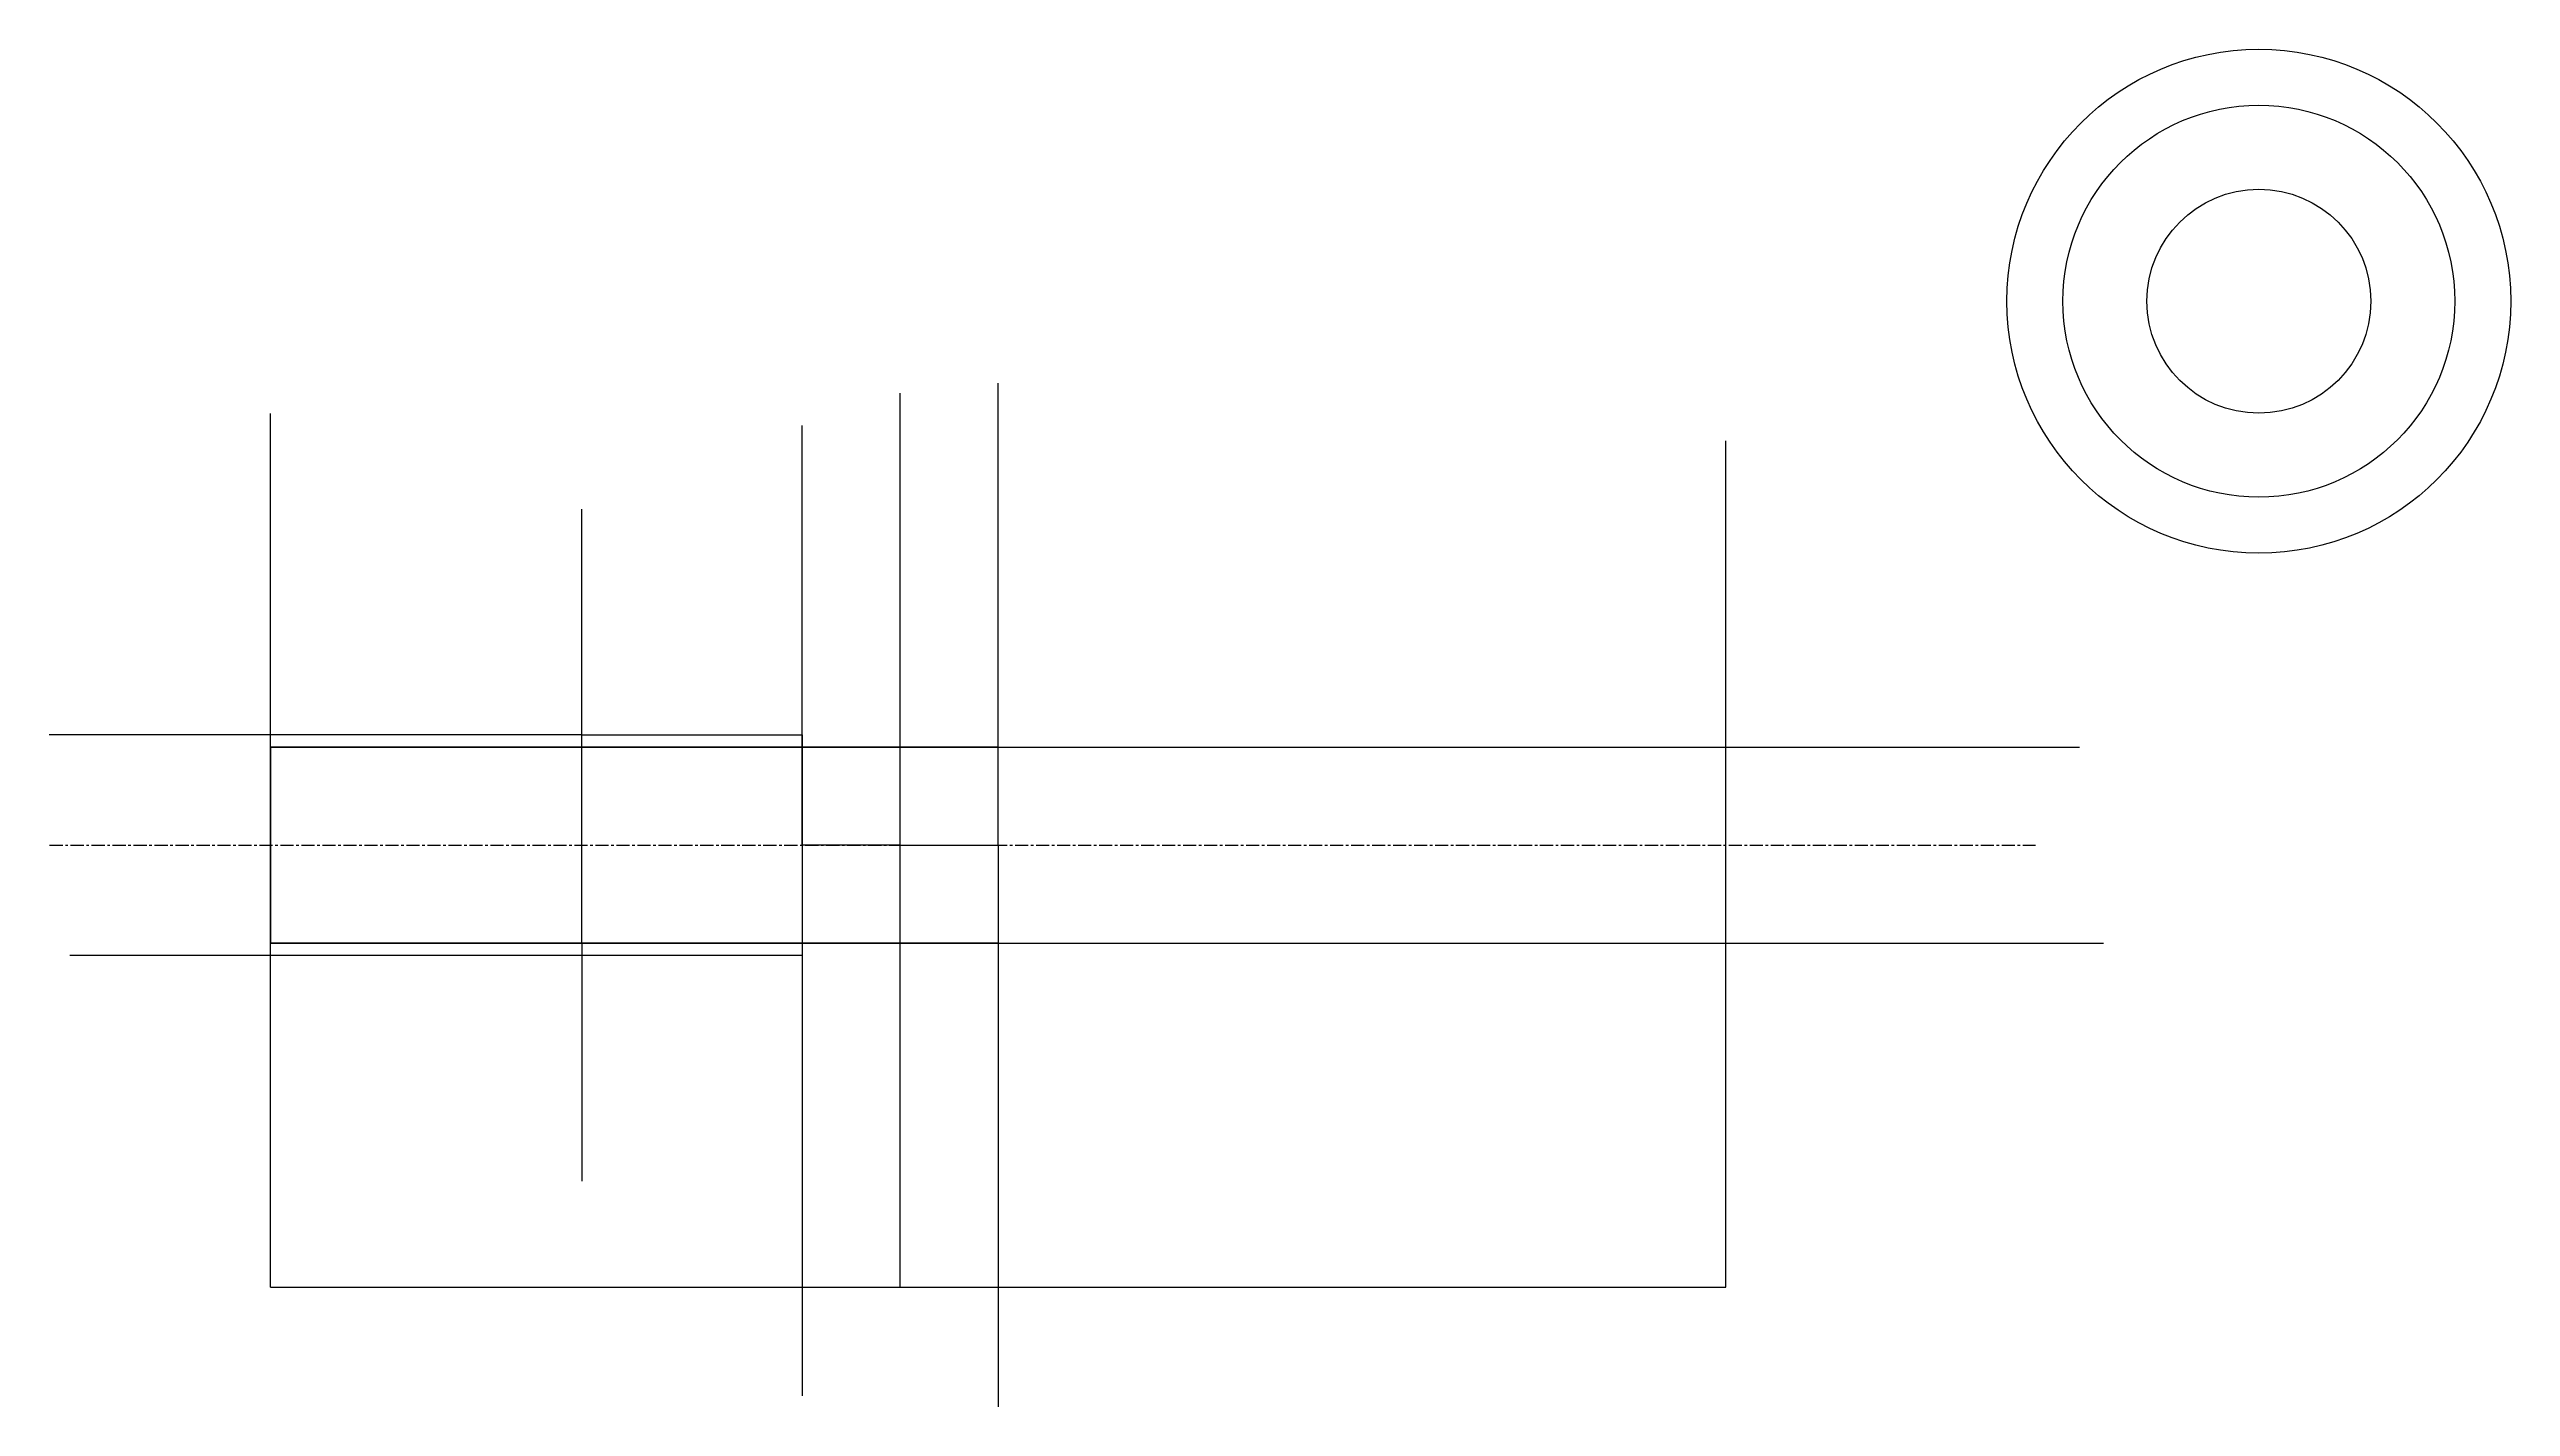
# Model space of a CAD drawing. Header units: inches. Extents: x 3092 to 10744, y -540 to 1961.
# Drawn here: x 5205 to 5909, y 28 to 416 of the extents above; entities that cross this region are included whole.
import ezdxf

# ---------------------------------------------------------------- set-up
doc = ezdxf.new("R2010")
doc.units = ezdxf.units.IN
doc.header["$MEASUREMENT"] = 0
doc.linetypes.add('CENTER', pattern=[2, 1.25, -0.25, 0.25, -0.25])
doc.styles.get("Standard").update_dxf_attribs({"font": 'arial.ttf'})
doc.dimstyles.get("Standard").update_dxf_attribs({"dimtxt": 0.18, "dimasz": 0.18, "dimexe": 0.18, "dimexo": 0.0625, "dimgap": 0.09, "dimtad": 0, "dimtih": 1, "dimtoh": 1, "dimdec": 4, "dimzin": 0, "dimdsep": 46, "dimtxsty": 'Standard', "dimcen": 0.09, "dimadec": 0, "dimazin": 0, "dimtfac": 1, "dimtdec": 4, "dimtofl": 0, "dimtmove": 0, "dimatfit": 3, "dimfxl": 1, "dimtolj": 1, "dimtzin": 0, "dimarcsym": 0})

# ---------------------------------------------------------------- blocks, each defined once
blk = doc.blocks.new('*D25')
at = {"color": 0, "lineweight": -2, "transparency": 16777216}
for p, q in [((5476.65, 216.13), (5268.53, 216.13)), ((5268.71, 215.95), (5268.71, 188.31)), ((5268.71, 160.31), (5268.71, 187.95)), ((5476.65, 160.13), (5268.53, 160.13))]:
    blk.add_line(p, q, dxfattribs=at)
at = {"color": 0, "transparency": 16777216}
for points in [[(5268.68, 215.95), (5268.74, 215.95), (5268.71, 216.13)], [(5268.68, 160.31), (5268.74, 160.31), (5268.71, 160.13)]]:
    blk.add_solid(points, dxfattribs=at)
at = {"layer": 'Defpoints', "color": 0, "transparency": 16777216}
for p in [(5476.71, 216.13), (5268.71, 160.13), (5476.71, 160.13)]:
    blk.add_point(p, dxfattribs=at)
at = {"color": 0, "transparency": 16777216, "insert": (5268.71, 188.13), "char_height": 0.18, "attachment_point": 5}
blk.add_mtext('\\A1;56.0000', dxfattribs=at)

msp = doc.modelspace()

# ---------------------------------------------------------------- linework, layer by layer
for p, q in [((5448.715, 61.83626), (5448.715, 317.28525)), ((5476.715, 188.12898), (5476.715, 320.17828)), ((5268.715, 61.83626), (5268.715, 311.45865)), ((5420.715, 188.12898), (5420.715, 308.05981)), ((5684.715, 61.83626), (5684.715, 303.68985)), ((5357.715, 257.12898), (5357.715, 284.12898)), ((5357.715, 216.12898), (5357.715, 257.12898)), ((5357.715, 219.62898), (5205.47101, 219.62898)), ((5357.715, 219.62898), (5420.715, 219.62898)), ((5420.715, 219.62898), (5420.715, 188.12898)), ((5268.715, 188.12898), (5268.715, 216.12898)), ((5268.715, 216.12898), (5785.81769, 216.12898)), ((5357.715, 160.12898), (5357.715, 216.12898)), ((5268.715, 188.12898), (5268.715, 160.12898)), ((5448.715, 188.12898), (5420.715, 188.12898)), ((5420.715, 188.12898), (5420.715, 30.81081)), ((5420.715, 188.12898), (5420.715, 156.62898)), ((5448.715, 188.12898), (5476.715, 188.12898)), ((5476.715, 188.12898), (5476.715, 27.67616)), ((5357.715, 156.62898), (5211.37146, 156.62898)), ((5268.715, 160.12898), (5792.62113, 160.12898)), ((5357.715, 160.12898), (5357.715, 119.12898)), ((5420.715, 156.62898), (5357.715, 156.62898)), ((5357.715, 119.12898), (5357.715, 92.12898)), ((5268.715, 61.83626), (5448.715, 61.83626)), ((5448.715, 61.83626), (5684.715, 61.83626))]:
    msp.add_line(p, q)
at = {"linetype": 'CENTER', "ltscale": 3}
msp.add_line((5205.58142, 188.12898), (5773.18273, 188.12898), dxfattribs=at)
for radius in [72, 56, 32]:
    msp.add_circle((5837.0771, 343.54938), radius)

# ---------------------------------------------------------------- dimensions: what is measured, and where the dimension line sits
dim = msp.add_linear_dim(base=(5268.715, 160.12898), p1=(5476.715, 216.12898), p2=(5476.715, 160.12898), angle=90, dimstyle='Standard')
dim.commit()
dim.dimension.update_dxf_attribs({"geometry": '*D25', "text_midpoint": (5268.715, 188.12898)})

doc.saveas('drawing.dxf')
